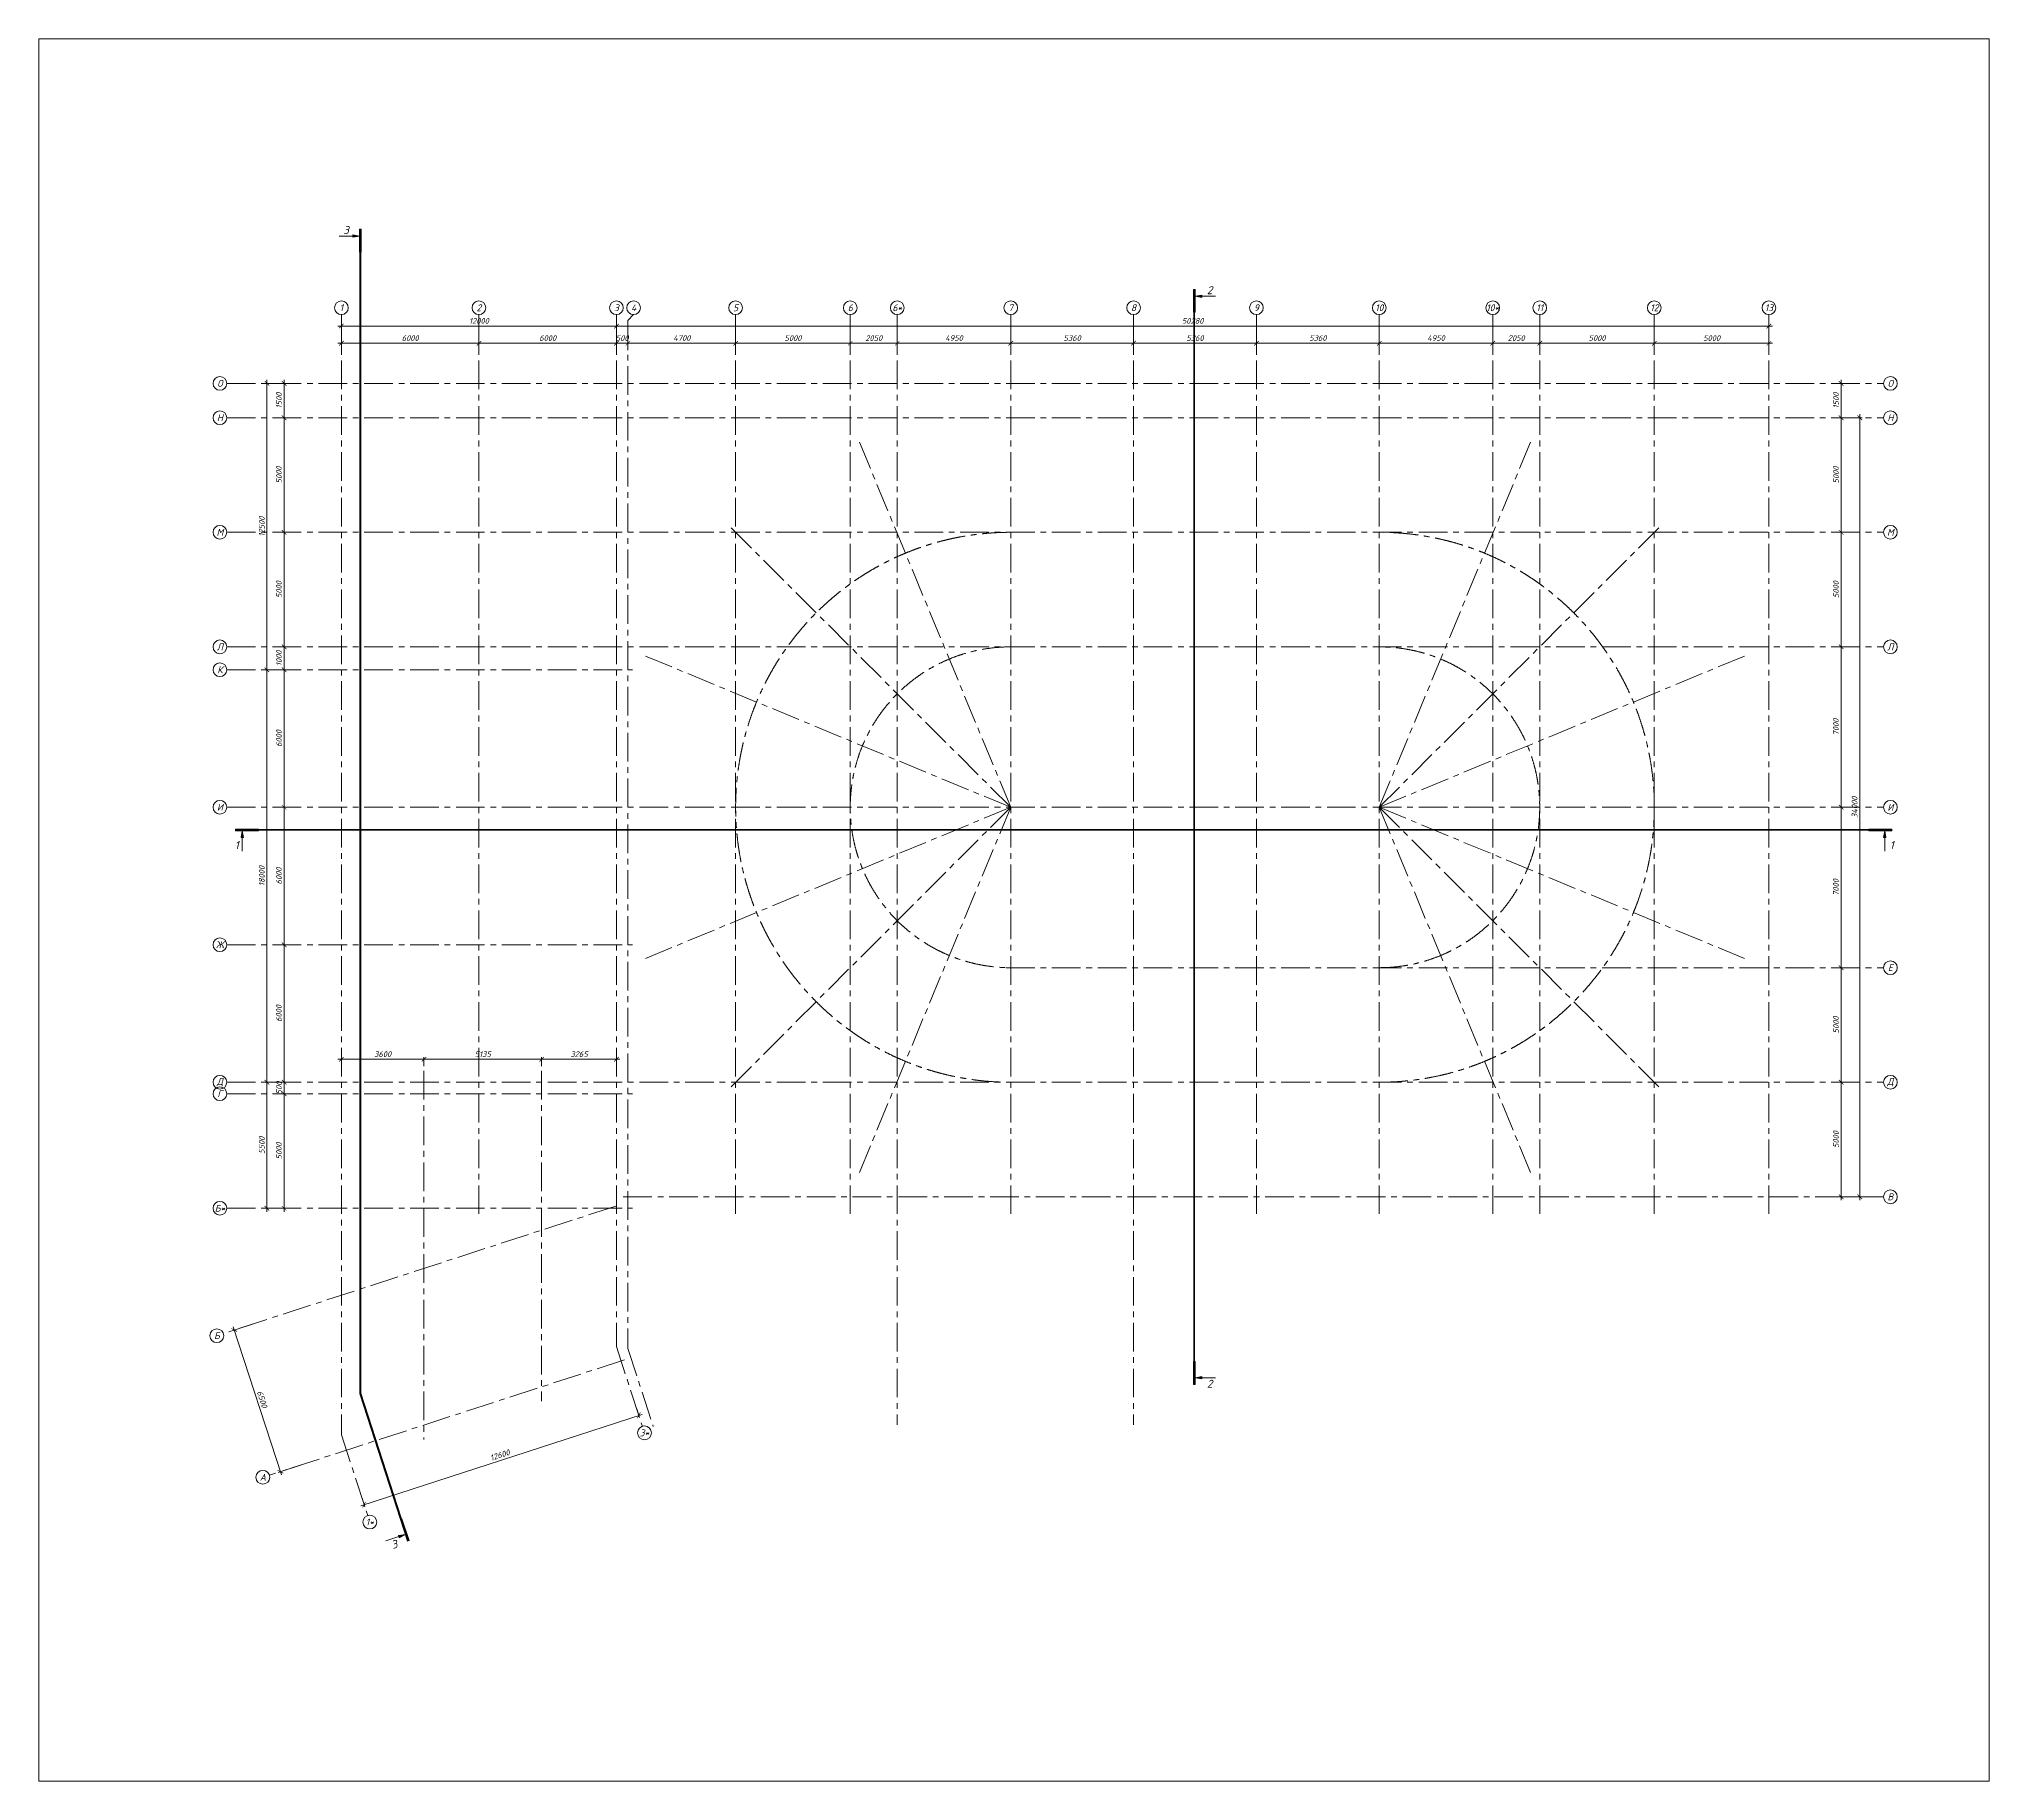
# Model space of a CAD drawing. Header units: millimetres. Extents: x -123149 to 90750, y -868758 to 226421.
# Drawn here: x -123149 to -38074, y 12872 to 88896 of the extents above; entities that cross this region are included whole.
import ezdxf
from ezdxf.enums import TextEntityAlignment as Align

# ---------------------------------------------------------------- set-up
doc = ezdxf.new("R2010")
doc.units = ezdxf.units.MM
doc.linetypes.add('CENTERX2', pattern=[4, 2.5, -0.5, 0.5, -0.5])
doc.layers.get('0').update_dxf_attribs({"lineweight": 5})
doc.layers.get('Defpoints').update_dxf_attribs({"color": 1, "lineweight": 0})
for name, color, linetype, lineweight in [('#Dimensions', 7, 'Continuous', 9), ('k_ Осевая', 8, 'CENTERX2', 9), ('k_ Осевые размеры', 251, 'Continuous', 9)]:
    doc.layers.add(name, color=color, linetype=linetype, lineweight=lineweight)
doc.styles.add('STEP PR', font='isocpeui.ttf')
doc.dimstyles.new('STEP PR', dxfattribs={"dimscale": 100, "dimtxt": 2.5, "dimasz": 2, "dimexe": 1, "dimexo": 2, "dimgap": 1, "dimtad": 1, "dimdec": 4, "dimlfac": -1, "dimtxsty": 'STEP PR', "dimblk": 'ARCHTICK', "dimcen": 2, "dimdle": 1.5, "dimclrt": 1, "dimadec": 0, "dimazin": 0, "dimtfac": 1, "dimtdec": 4, "dimtmove": 1, "dimatfit": 3, "dimldrblk": 'DOTSMALL', "dimfxl": 1, "dimtolj": 1, "dimtzin": 0, "dimarcsym": 0})

# ---------------------------------------------------------------- blocks, each defined once
blk = doc.blocks.new('_ArchTick')
at = {"color": 0, "linetype": 'ByBlock', "const_width": 0.15}
blk.add_lwpolyline([(-0.5, -0.5), (0.5, 0.5)], dxfattribs=at)
blk = doc.blocks.new('*D1505')
at = {"layer": 'Defpoints', "color": 0, "lineweight": 0, "transparency": 16777216}
for p in [(6000, 1750), (0, 1250), (6000, 1250)]:
    blk.add_point(p, dxfattribs=at)
at = {"layer": 'k_ Осевые размеры', "color": 0, "lineweight": -2, "transparency": 16777216}
for p, q in [((-150, 1750), (6150, 1750)), ((0, 1450), (0, 1850)), ((6000, 1450), (6000, 1850))]:
    blk.add_line(p, q, dxfattribs=at)
at = {"layer": 'k_ Осевые размеры', "color": 0, "lineweight": -2, "transparency": 16777216, "xscale": 200, "yscale": 200, "zscale": 200, "rotation": 180}
blk.add_blockref('_ArchTick', (0, 1750), dxfattribs=at)
at = {"layer": 'k_ Осевые размеры', "color": 0, "lineweight": -2, "transparency": 16777216, "xscale": 200, "yscale": 200, "zscale": 200}
blk.add_blockref('_ArchTick', (6000, 1750), dxfattribs=at)
at = {"layer": 'k_ Осевые размеры', "color": 0, "transparency": 16777216, "insert": (3000, 1975), "char_height": 250, "attachment_point": 5, "style": 'STEP PR'}
blk.add_mtext('\\A1;6000', dxfattribs=at)
blk = doc.blocks.new('_DotSmall')
at = {"color": 0, "linetype": 'ByBlock', "const_width": 0.5}
blk.add_lwpolyline([(-0.0625, 0, 1), (0.0625, 0, 1)], format="xyb", close=True, dxfattribs=at)
blk = doc.blocks.new('*D1506')
at = {"layer": 'Defpoints', "color": 0, "lineweight": 0, "transparency": 16777216}
for p in [(12000, 1750), (6000, 1250), (12000, 1250)]:
    blk.add_point(p, dxfattribs=at)
at = {"layer": 'k_ Осевые размеры', "color": 0, "lineweight": -2, "transparency": 16777216}
for p, q in [((5850, 1750), (12150, 1750)), ((6000, 1450), (6000, 1850)), ((12000, 1450), (12000, 1850))]:
    blk.add_line(p, q, dxfattribs=at)
at = {"layer": 'k_ Осевые размеры', "color": 0, "lineweight": -2, "transparency": 16777216, "xscale": 200, "yscale": 200, "zscale": 200, "rotation": 180}
blk.add_blockref('_ArchTick', (6000, 1750), dxfattribs=at)
at = {"layer": 'k_ Осевые размеры', "color": 0, "lineweight": -2, "transparency": 16777216, "xscale": 200, "yscale": 200, "zscale": 200}
blk.add_blockref('_ArchTick', (12000, 1750), dxfattribs=at)
at = {"layer": 'k_ Осевые размеры', "color": 0, "transparency": 16777216, "insert": (9000, 1975), "char_height": 250, "attachment_point": 5, "style": 'STEP PR'}
blk.add_mtext('\\A1;6000', dxfattribs=at)
blk = doc.blocks.new('*D1507')
at = {"layer": 'Defpoints', "color": 0, "lineweight": 0, "transparency": 16777216}
for p in [(12500, 1750), (12000, 1250), (12500, 1250)]:
    blk.add_point(p, dxfattribs=at)
at = {"layer": 'k_ Осевые размеры', "color": 0, "lineweight": -2, "transparency": 16777216}
for p, q in [((11850, 1750), (12650, 1750)), ((12000, 1450), (12000, 1850)), ((12500, 1450), (12500, 1850))]:
    blk.add_line(p, q, dxfattribs=at)
at = {"layer": 'k_ Осевые размеры', "color": 0, "lineweight": -2, "transparency": 16777216, "xscale": 200, "yscale": 200, "zscale": 200, "rotation": 180}
blk.add_blockref('_ArchTick', (12000, 1750), dxfattribs=at)
at = {"layer": 'k_ Осевые размеры', "color": 0, "lineweight": -2, "transparency": 16777216, "xscale": 200, "yscale": 200, "zscale": 200}
blk.add_blockref('_ArchTick', (12500, 1750), dxfattribs=at)
at = {"layer": 'k_ Осевые размеры', "color": 0, "transparency": 16777216, "insert": (12250, 1975), "char_height": 250, "attachment_point": 5, "style": 'STEP PR'}
blk.add_mtext('\\A1;500', dxfattribs=at)
blk = doc.blocks.new('*D1508')
at = {"layer": 'Defpoints', "color": 0, "lineweight": 0, "transparency": 16777216}
for p in [(17200, 1750), (12500, 1250), (17200, 1250)]:
    blk.add_point(p, dxfattribs=at)
at = {"layer": 'k_ Осевые размеры', "color": 0, "lineweight": -2, "transparency": 16777216}
for p, q in [((12350, 1750), (17350, 1750)), ((12500, 1450), (12500, 1850)), ((17200, 1450), (17200, 1850))]:
    blk.add_line(p, q, dxfattribs=at)
at = {"layer": 'k_ Осевые размеры', "color": 0, "lineweight": -2, "transparency": 16777216, "xscale": 200, "yscale": 200, "zscale": 200, "rotation": 180}
blk.add_blockref('_ArchTick', (12500, 1750), dxfattribs=at)
at = {"layer": 'k_ Осевые размеры', "color": 0, "lineweight": -2, "transparency": 16777216, "xscale": 200, "yscale": 200, "zscale": 200}
blk.add_blockref('_ArchTick', (17200, 1750), dxfattribs=at)
at = {"layer": 'k_ Осевые размеры', "color": 0, "transparency": 16777216, "insert": (14850, 1977), "char_height": 250, "attachment_point": 5, "style": 'STEP PR'}
blk.add_mtext('\\A1;4700', dxfattribs=at)
blk = doc.blocks.new('*D1509')
at = {"layer": 'Defpoints', "color": 0, "lineweight": 0, "transparency": 16777216}
for p in [(22200, 1750), (17200, 1250), (22200, 1250)]:
    blk.add_point(p, dxfattribs=at)
at = {"layer": 'k_ Осевые размеры', "color": 0, "lineweight": -2, "transparency": 16777216}
for p, q in [((17050, 1750), (22350, 1750)), ((17200, 1450), (17200, 1850)), ((22200, 1450), (22200, 1850))]:
    blk.add_line(p, q, dxfattribs=at)
at = {"layer": 'k_ Осевые размеры', "color": 0, "lineweight": -2, "transparency": 16777216, "xscale": 200, "yscale": 200, "zscale": 200, "rotation": 180}
blk.add_blockref('_ArchTick', (17200, 1750), dxfattribs=at)
at = {"layer": 'k_ Осевые размеры', "color": 0, "lineweight": -2, "transparency": 16777216, "xscale": 200, "yscale": 200, "zscale": 200}
blk.add_blockref('_ArchTick', (22200, 1750), dxfattribs=at)
at = {"layer": 'k_ Осевые размеры', "color": 0, "transparency": 16777216, "insert": (19700, 1975), "char_height": 250, "attachment_point": 5, "style": 'STEP PR'}
blk.add_mtext('\\A1;5000', dxfattribs=at)
blk = doc.blocks.new('*D1510')
at = {"layer": 'Defpoints', "color": 0, "lineweight": 0, "transparency": 16777216}
for p in [(24250, 1750), (22200, 1250), (24250, 1250)]:
    blk.add_point(p, dxfattribs=at)
at = {"layer": 'k_ Осевые размеры', "color": 0, "lineweight": -2, "transparency": 16777216}
for p, q in [((22050, 1750), (24400, 1750)), ((22200, 1450), (22200, 1850)), ((24250, 1450), (24250, 1850))]:
    blk.add_line(p, q, dxfattribs=at)
at = {"layer": 'k_ Осевые размеры', "color": 0, "lineweight": -2, "transparency": 16777216, "xscale": 200, "yscale": 200, "zscale": 200, "rotation": 180}
blk.add_blockref('_ArchTick', (22200, 1750), dxfattribs=at)
at = {"layer": 'k_ Осевые размеры', "color": 0, "lineweight": -2, "transparency": 16777216, "xscale": 200, "yscale": 200, "zscale": 200}
blk.add_blockref('_ArchTick', (24250, 1750), dxfattribs=at)
at = {"layer": 'k_ Осевые размеры', "color": 0, "transparency": 16777216, "insert": (23225, 1975), "char_height": 250, "attachment_point": 5, "style": 'STEP PR'}
blk.add_mtext('\\A1;2050', dxfattribs=at)
blk = doc.blocks.new('*D1511')
at = {"layer": 'Defpoints', "color": 0, "lineweight": 0, "transparency": 16777216}
for p in [(29200, 1750), (24250, 1250), (29200, 1250)]:
    blk.add_point(p, dxfattribs=at)
at = {"layer": 'k_ Осевые размеры', "color": 0, "lineweight": -2, "transparency": 16777216}
for p, q in [((24100, 1750), (29350, 1750)), ((24250, 1450), (24250, 1850)), ((29200, 1450), (29200, 1850))]:
    blk.add_line(p, q, dxfattribs=at)
at = {"layer": 'k_ Осевые размеры', "color": 0, "lineweight": -2, "transparency": 16777216, "xscale": 200, "yscale": 200, "zscale": 200, "rotation": 180}
blk.add_blockref('_ArchTick', (24250, 1750), dxfattribs=at)
at = {"layer": 'k_ Осевые размеры', "color": 0, "lineweight": -2, "transparency": 16777216, "xscale": 200, "yscale": 200, "zscale": 200}
blk.add_blockref('_ArchTick', (29200, 1750), dxfattribs=at)
at = {"layer": 'k_ Осевые размеры', "color": 0, "transparency": 16777216, "insert": (26725, 1975), "char_height": 250, "attachment_point": 5, "style": 'STEP PR'}
blk.add_mtext('\\A1;4950', dxfattribs=at)
blk = doc.blocks.new('*D1512')
at = {"layer": 'Defpoints', "color": 0, "lineweight": 0, "transparency": 16777216}
for p in [(34560, 1750), (29200, 1250), (34560, 1250)]:
    blk.add_point(p, dxfattribs=at)
at = {"layer": 'k_ Осевые размеры', "color": 0, "lineweight": -2, "transparency": 16777216}
for p, q in [((29050, 1750), (34710, 1750)), ((29200, 1450), (29200, 1850)), ((34560, 1450), (34560, 1850))]:
    blk.add_line(p, q, dxfattribs=at)
at = {"layer": 'k_ Осевые размеры', "color": 0, "lineweight": -2, "transparency": 16777216, "xscale": 200, "yscale": 200, "zscale": 200, "rotation": 180}
blk.add_blockref('_ArchTick', (29200, 1750), dxfattribs=at)
at = {"layer": 'k_ Осевые размеры', "color": 0, "lineweight": -2, "transparency": 16777216, "xscale": 200, "yscale": 200, "zscale": 200}
blk.add_blockref('_ArchTick', (34560, 1750), dxfattribs=at)
at = {"layer": 'k_ Осевые размеры', "color": 0, "transparency": 16777216, "insert": (31880, 1975), "char_height": 250, "attachment_point": 5, "style": 'STEP PR'}
blk.add_mtext('\\A1;5360', dxfattribs=at)
blk = doc.blocks.new('*D1513')
at = {"layer": 'Defpoints', "color": 0, "lineweight": 0, "transparency": 16777216}
for p in [(39920, 1750), (34560, 1250), (39920, 1250)]:
    blk.add_point(p, dxfattribs=at)
at = {"layer": 'k_ Осевые размеры', "color": 0, "lineweight": -2, "transparency": 16777216}
for p, q in [((34410, 1750), (40070, 1750)), ((34560, 1450), (34560, 1850)), ((39920, 1450), (39920, 1850))]:
    blk.add_line(p, q, dxfattribs=at)
at = {"layer": 'k_ Осевые размеры', "color": 0, "lineweight": -2, "transparency": 16777216, "xscale": 200, "yscale": 200, "zscale": 200, "rotation": 180}
blk.add_blockref('_ArchTick', (34560, 1750), dxfattribs=at)
at = {"layer": 'k_ Осевые размеры', "color": 0, "lineweight": -2, "transparency": 16777216, "xscale": 200, "yscale": 200, "zscale": 200}
blk.add_blockref('_ArchTick', (39920, 1750), dxfattribs=at)
at = {"layer": 'k_ Осевые размеры', "color": 0, "transparency": 16777216, "insert": (37240, 1975), "char_height": 250, "attachment_point": 5, "style": 'STEP PR'}
blk.add_mtext('\\A1;5360', dxfattribs=at)
blk = doc.blocks.new('*D1514')
at = {"layer": 'Defpoints', "color": 0, "lineweight": 0, "transparency": 16777216}
for p in [(45280, 1750), (39920, 1250), (45280, 1250)]:
    blk.add_point(p, dxfattribs=at)
at = {"layer": 'k_ Осевые размеры', "color": 0, "lineweight": -2, "transparency": 16777216}
for p, q in [((39770, 1750), (45430, 1750)), ((39920, 1450), (39920, 1850)), ((45280, 1450), (45280, 1850))]:
    blk.add_line(p, q, dxfattribs=at)
at = {"layer": 'k_ Осевые размеры', "color": 0, "lineweight": -2, "transparency": 16777216, "xscale": 200, "yscale": 200, "zscale": 200, "rotation": 180}
blk.add_blockref('_ArchTick', (39920, 1750), dxfattribs=at)
at = {"layer": 'k_ Осевые размеры', "color": 0, "lineweight": -2, "transparency": 16777216, "xscale": 200, "yscale": 200, "zscale": 200}
blk.add_blockref('_ArchTick', (45280, 1750), dxfattribs=at)
at = {"layer": 'k_ Осевые размеры', "color": 0, "transparency": 16777216, "insert": (42600, 1975), "char_height": 250, "attachment_point": 5, "style": 'STEP PR'}
blk.add_mtext('\\A1;5360', dxfattribs=at)
blk = doc.blocks.new('*D1515')
at = {"layer": 'Defpoints', "color": 0, "lineweight": 0, "transparency": 16777216}
for p in [(50230, 1750), (45280, 1250), (50230, 1250)]:
    blk.add_point(p, dxfattribs=at)
at = {"layer": 'k_ Осевые размеры', "color": 0, "lineweight": -2, "transparency": 16777216}
for p, q in [((45130, 1750), (50380, 1750)), ((45280, 1450), (45280, 1850)), ((50230, 1450), (50230, 1850))]:
    blk.add_line(p, q, dxfattribs=at)
at = {"layer": 'k_ Осевые размеры', "color": 0, "lineweight": -2, "transparency": 16777216, "xscale": 200, "yscale": 200, "zscale": 200, "rotation": 180}
blk.add_blockref('_ArchTick', (45280, 1750), dxfattribs=at)
at = {"layer": 'k_ Осевые размеры', "color": 0, "lineweight": -2, "transparency": 16777216, "xscale": 200, "yscale": 200, "zscale": 200}
blk.add_blockref('_ArchTick', (50230, 1750), dxfattribs=at)
at = {"layer": 'k_ Осевые размеры', "color": 0, "transparency": 16777216, "insert": (47755, 1975), "char_height": 250, "attachment_point": 5, "style": 'STEP PR'}
blk.add_mtext('\\A1;4950', dxfattribs=at)
blk = doc.blocks.new('*D1516')
at = {"layer": 'Defpoints', "color": 0, "lineweight": 0, "transparency": 16777216}
for p in [(52280, 1750), (50230, 1250), (52280, 1250)]:
    blk.add_point(p, dxfattribs=at)
at = {"layer": 'k_ Осевые размеры', "color": 0, "lineweight": -2, "transparency": 16777216}
for p, q in [((50080, 1750), (52430, 1750)), ((50230, 1450), (50230, 1850)), ((52280, 1450), (52280, 1850))]:
    blk.add_line(p, q, dxfattribs=at)
at = {"layer": 'k_ Осевые размеры', "color": 0, "lineweight": -2, "transparency": 16777216, "xscale": 200, "yscale": 200, "zscale": 200, "rotation": 180}
blk.add_blockref('_ArchTick', (50230, 1750), dxfattribs=at)
at = {"layer": 'k_ Осевые размеры', "color": 0, "lineweight": -2, "transparency": 16777216, "xscale": 200, "yscale": 200, "zscale": 200}
blk.add_blockref('_ArchTick', (52280, 1750), dxfattribs=at)
at = {"layer": 'k_ Осевые размеры', "color": 0, "transparency": 16777216, "insert": (51255, 1975), "char_height": 250, "attachment_point": 5, "style": 'STEP PR'}
blk.add_mtext('\\A1;2050', dxfattribs=at)
blk = doc.blocks.new('*D1517')
at = {"layer": 'Defpoints', "color": 0, "lineweight": 0, "transparency": 16777216}
for p in [(57280, 1750), (52280, 1250), (57280, 1250)]:
    blk.add_point(p, dxfattribs=at)
at = {"layer": 'k_ Осевые размеры', "color": 0, "lineweight": -2, "transparency": 16777216}
for p, q in [((52130, 1750), (57430, 1750)), ((52280, 1450), (52280, 1850)), ((57280, 1450), (57280, 1850))]:
    blk.add_line(p, q, dxfattribs=at)
at = {"layer": 'k_ Осевые размеры', "color": 0, "lineweight": -2, "transparency": 16777216, "xscale": 200, "yscale": 200, "zscale": 200, "rotation": 180}
blk.add_blockref('_ArchTick', (52280, 1750), dxfattribs=at)
at = {"layer": 'k_ Осевые размеры', "color": 0, "lineweight": -2, "transparency": 16777216, "xscale": 200, "yscale": 200, "zscale": 200}
blk.add_blockref('_ArchTick', (57280, 1750), dxfattribs=at)
at = {"layer": 'k_ Осевые размеры', "color": 0, "transparency": 16777216, "insert": (54780, 1975), "char_height": 250, "attachment_point": 5, "style": 'STEP PR'}
blk.add_mtext('\\A1;5000', dxfattribs=at)
blk = doc.blocks.new('*D1518')
at = {"layer": 'Defpoints', "color": 0, "lineweight": 0, "transparency": 16777216}
for p in [(62280, 1750), (57280, 1250), (62280, 1250)]:
    blk.add_point(p, dxfattribs=at)
at = {"layer": 'k_ Осевые размеры', "color": 0, "lineweight": -2, "transparency": 16777216}
for p, q in [((57130, 1750), (62430, 1750)), ((57280, 1450), (57280, 1850)), ((62280, 1450), (62280, 1850))]:
    blk.add_line(p, q, dxfattribs=at)
at = {"layer": 'k_ Осевые размеры', "color": 0, "lineweight": -2, "transparency": 16777216, "xscale": 200, "yscale": 200, "zscale": 200, "rotation": 180}
blk.add_blockref('_ArchTick', (57280, 1750), dxfattribs=at)
at = {"layer": 'k_ Осевые размеры', "color": 0, "lineweight": -2, "transparency": 16777216, "xscale": 200, "yscale": 200, "zscale": 200}
blk.add_blockref('_ArchTick', (62280, 1750), dxfattribs=at)
at = {"layer": 'k_ Осевые размеры', "color": 0, "transparency": 16777216, "insert": (59780, 1975), "char_height": 250, "attachment_point": 5, "style": 'STEP PR'}
blk.add_mtext('\\A1;5000', dxfattribs=at)
blk = doc.blocks.new('*D1519')
at = {"layer": 'Defpoints', "color": 0, "lineweight": 0, "transparency": 16777216}
for p in [(12000, 2500), (12000, 1250), (62280, 1250)]:
    blk.add_point(p, dxfattribs=at)
at = {"layer": 'k_ Осевые размеры', "color": 0, "lineweight": -2, "transparency": 16777216}
for p, q in [((12000, 1450), (12000, 2600)), ((62280, 1450), (62280, 2600)), ((62430, 2500), (11850, 2500))]:
    blk.add_line(p, q, dxfattribs=at)
at = {"layer": 'k_ Осевые размеры', "color": 0, "lineweight": -2, "transparency": 16777216, "xscale": 200, "yscale": 200, "zscale": 200, "rotation": 180}
blk.add_blockref('_ArchTick', (12000, 2500), dxfattribs=at)
at = {"layer": 'k_ Осевые размеры', "color": 0, "lineweight": -2, "transparency": 16777216, "xscale": 200, "yscale": 200, "zscale": 200}
blk.add_blockref('_ArchTick', (62280, 2500), dxfattribs=at)
at = {"layer": 'k_ Осевые размеры', "color": 0, "transparency": 16777216, "insert": (37140, 2725), "char_height": 250, "attachment_point": 5, "style": 'STEP PR'}
blk.add_mtext('\\A1;50280', dxfattribs=at)
blk = doc.blocks.new('*D1520')
at = {"layer": 'Defpoints', "color": 0, "lineweight": 0, "transparency": 16777216}
for p in [(0, 2500), (0, 1250), (12000, 1250)]:
    blk.add_point(p, dxfattribs=at)
at = {"layer": 'k_ Осевые размеры', "color": 0, "lineweight": -2, "transparency": 16777216}
for p, q in [((0, 1450), (0, 2600)), ((12000, 1450), (12000, 2600)), ((12150, 2500), (-150, 2500))]:
    blk.add_line(p, q, dxfattribs=at)
at = {"layer": 'k_ Осевые размеры', "color": 0, "lineweight": -2, "transparency": 16777216, "xscale": 200, "yscale": 200, "zscale": 200, "rotation": 180}
blk.add_blockref('_ArchTick', (0, 2500), dxfattribs=at)
at = {"layer": 'k_ Осевые размеры', "color": 0, "lineweight": -2, "transparency": 16777216, "xscale": 200, "yscale": 200, "zscale": 200}
blk.add_blockref('_ArchTick', (12000, 2500), dxfattribs=at)
at = {"layer": 'k_ Осевые размеры', "color": 0, "transparency": 16777216, "insert": (6000, 2725), "char_height": 250, "attachment_point": 5, "style": 'STEP PR'}
blk.add_mtext('\\A1;12000', dxfattribs=at)
blk = doc.blocks.new('*D1521')
at = {"layer": 'Defpoints', "color": 0, "lineweight": 0, "transparency": 16777216}
for p in [(64931, 0), (64931, -1500), (65431, -1500)]:
    blk.add_point(p, dxfattribs=at)
at = {"layer": 'k_ Осевые размеры', "color": 0, "lineweight": -2, "transparency": 16777216}
for p, q in [((65431, 150), (65431, -1650)), ((65131, 0), (65531, 0)), ((65131, -1500), (65531, -1500))]:
    blk.add_line(p, q, dxfattribs=at)
at = {"layer": 'k_ Осевые размеры', "color": 0, "lineweight": -2, "transparency": 16777216, "xscale": 200, "yscale": 200, "zscale": 200}
for p, rotation in [((65431, 0), 90), ((65431, -1500), 270)]:
    blk.add_blockref('_ArchTick', p, dxfattribs=dict(at, rotation=rotation))
at = {"layer": 'k_ Осевые размеры', "color": 0, "transparency": 16777216, "insert": (65206, -750), "char_height": 250, "attachment_point": 5, "rotation": 90, "style": 'STEP PR'}
blk.add_mtext('\\A1;1500', dxfattribs=at)
blk = doc.blocks.new('*D1522')
at = {"layer": 'Defpoints', "color": 0, "lineweight": 0, "transparency": 16777216}
for p in [(64993, -1500), (64993, -35500), (66243, -35500)]:
    blk.add_point(p, dxfattribs=at)
at = {"layer": 'k_ Осевые размеры', "color": 0, "lineweight": -2, "transparency": 16777216}
for p, q in [((65193, -1500), (66343, -1500)), ((66243, -1350), (66243, -35650)), ((65193, -35500), (66343, -35500))]:
    blk.add_line(p, q, dxfattribs=at)
at = {"layer": 'k_ Осевые размеры', "color": 0, "lineweight": -2, "transparency": 16777216, "xscale": 200, "yscale": 200, "zscale": 200}
for p, rotation in [((66243, -1500), 90), ((66243, -35500), 270)]:
    blk.add_blockref('_ArchTick', p, dxfattribs=dict(at, rotation=rotation))
at = {"layer": 'k_ Осевые размеры', "color": 0, "transparency": 16777216, "insert": (66018, -18500), "char_height": 250, "attachment_point": 5, "rotation": 90, "style": 'STEP PR'}
blk.add_mtext('\\A1;34000', dxfattribs=at)
blk = doc.blocks.new('*D1523')
at = {"layer": 'Defpoints', "color": 0, "lineweight": 0, "transparency": 16777216}
for p in [(64931, -1500), (64931, -6500), (65431, -6500)]:
    blk.add_point(p, dxfattribs=at)
at = {"layer": 'k_ Осевые размеры', "color": 0, "lineweight": -2, "transparency": 16777216}
for p, q in [((65131, -1500), (65531, -1500)), ((65431, -1350), (65431, -6650)), ((65131, -6500), (65531, -6500))]:
    blk.add_line(p, q, dxfattribs=at)
at = {"layer": 'k_ Осевые размеры', "color": 0, "lineweight": -2, "transparency": 16777216, "xscale": 200, "yscale": 200, "zscale": 200}
for p, rotation in [((65431, -1500), 90), ((65431, -6500), 270)]:
    blk.add_blockref('_ArchTick', p, dxfattribs=dict(at, rotation=rotation))
at = {"layer": 'k_ Осевые размеры', "color": 0, "transparency": 16777216, "insert": (65206, -4000), "char_height": 250, "attachment_point": 5, "rotation": 90, "style": 'STEP PR'}
blk.add_mtext('\\A1;5000', dxfattribs=at)
blk = doc.blocks.new('*D1524')
at = {"layer": 'Defpoints', "color": 0, "lineweight": 0, "transparency": 16777216}
for p in [(64931, -6500), (64931, -11500), (65431, -11500)]:
    blk.add_point(p, dxfattribs=at)
at = {"layer": 'k_ Осевые размеры', "color": 0, "lineweight": -2, "transparency": 16777216}
for p, q in [((65131, -6500), (65531, -6500)), ((65431, -6350), (65431, -11650)), ((65131, -11500), (65531, -11500))]:
    blk.add_line(p, q, dxfattribs=at)
at = {"layer": 'k_ Осевые размеры', "color": 0, "lineweight": -2, "transparency": 16777216, "xscale": 200, "yscale": 200, "zscale": 200}
for p, rotation in [((65431, -6500), 90), ((65431, -11500), 270)]:
    blk.add_blockref('_ArchTick', p, dxfattribs=dict(at, rotation=rotation))
at = {"layer": 'k_ Осевые размеры', "color": 0, "transparency": 16777216, "insert": (65206, -9000), "char_height": 250, "attachment_point": 5, "rotation": 90, "style": 'STEP PR'}
blk.add_mtext('\\A1;5000', dxfattribs=at)
blk = doc.blocks.new('*D1525')
at = {"layer": 'Defpoints', "color": 0, "lineweight": 0, "transparency": 16777216}
for p in [(64931, -11500), (64931, -18500), (65431, -18500)]:
    blk.add_point(p, dxfattribs=at)
at = {"layer": 'k_ Осевые размеры', "color": 0, "lineweight": -2, "transparency": 16777216}
for p, q in [((65131, -11500), (65531, -11500)), ((65431, -11350), (65431, -18650)), ((65131, -18500), (65531, -18500))]:
    blk.add_line(p, q, dxfattribs=at)
at = {"layer": 'k_ Осевые размеры', "color": 0, "lineweight": -2, "transparency": 16777216, "xscale": 200, "yscale": 200, "zscale": 200}
for p, rotation in [((65431, -11500), 90), ((65431, -18500), 270)]:
    blk.add_blockref('_ArchTick', p, dxfattribs=dict(at, rotation=rotation))
at = {"layer": 'k_ Осевые размеры', "color": 0, "transparency": 16777216, "insert": (65204, -15000), "char_height": 250, "attachment_point": 5, "rotation": 90, "style": 'STEP PR'}
blk.add_mtext('\\A1;7000', dxfattribs=at)
blk = doc.blocks.new('*D1526')
at = {"layer": 'Defpoints', "color": 0, "lineweight": 0, "transparency": 16777216}
for p in [(64931, -18500), (64931, -25500), (65431, -25500)]:
    blk.add_point(p, dxfattribs=at)
at = {"layer": 'k_ Осевые размеры', "color": 0, "lineweight": -2, "transparency": 16777216}
for p, q in [((65131, -18500), (65531, -18500)), ((65431, -18350), (65431, -25650)), ((65131, -25500), (65531, -25500))]:
    blk.add_line(p, q, dxfattribs=at)
at = {"layer": 'k_ Осевые размеры', "color": 0, "lineweight": -2, "transparency": 16777216, "xscale": 200, "yscale": 200, "zscale": 200}
for p, rotation in [((65431, -18500), 90), ((65431, -25500), 270)]:
    blk.add_blockref('_ArchTick', p, dxfattribs=dict(at, rotation=rotation))
at = {"layer": 'k_ Осевые размеры', "color": 0, "transparency": 16777216, "insert": (65204, -22000), "char_height": 250, "attachment_point": 5, "rotation": 90, "style": 'STEP PR'}
blk.add_mtext('\\A1;7000', dxfattribs=at)
blk = doc.blocks.new('*D1527')
at = {"layer": 'Defpoints', "color": 0, "lineweight": 0, "transparency": 16777216}
for p in [(64931, -25500), (64931, -30500), (65431, -30500)]:
    blk.add_point(p, dxfattribs=at)
at = {"layer": 'k_ Осевые размеры', "color": 0, "lineweight": -2, "transparency": 16777216}
for p, q in [((65131, -25500), (65531, -25500)), ((65431, -25350), (65431, -30650)), ((65131, -30500), (65531, -30500))]:
    blk.add_line(p, q, dxfattribs=at)
at = {"layer": 'k_ Осевые размеры', "color": 0, "lineweight": -2, "transparency": 16777216, "xscale": 200, "yscale": 200, "zscale": 200}
for p, rotation in [((65431, -25500), 90), ((65431, -30500), 270)]:
    blk.add_blockref('_ArchTick', p, dxfattribs=dict(at, rotation=rotation))
at = {"layer": 'k_ Осевые размеры', "color": 0, "transparency": 16777216, "insert": (65206, -28000), "char_height": 250, "attachment_point": 5, "rotation": 90, "style": 'STEP PR'}
blk.add_mtext('\\A1;5000', dxfattribs=at)
blk = doc.blocks.new('*D1528')
at = {"layer": 'Defpoints', "color": 0, "lineweight": 0, "transparency": 16777216}
for p in [(64931, -30500), (64931, -35500), (65431, -35500)]:
    blk.add_point(p, dxfattribs=at)
at = {"layer": 'k_ Осевые размеры', "color": 0, "lineweight": -2, "transparency": 16777216}
for p, q in [((65131, -30500), (65531, -30500)), ((65431, -30350), (65431, -35650)), ((65131, -35500), (65531, -35500))]:
    blk.add_line(p, q, dxfattribs=at)
at = {"layer": 'k_ Осевые размеры', "color": 0, "lineweight": -2, "transparency": 16777216, "xscale": 200, "yscale": 200, "zscale": 200}
for p, rotation in [((65431, -30500), 90), ((65431, -35500), 270)]:
    blk.add_blockref('_ArchTick', p, dxfattribs=dict(at, rotation=rotation))
at = {"layer": 'k_ Осевые размеры', "color": 0, "transparency": 16777216, "insert": (65206, -33000), "char_height": 250, "attachment_point": 5, "rotation": 90, "style": 'STEP PR'}
blk.add_mtext('\\A1;5000', dxfattribs=at)
blk = doc.blocks.new('*D1529')
at = {"layer": 'Defpoints', "color": 0, "lineweight": 0, "transparency": 16777216}
for p in [(-2000, 0), (-3250, -12500), (-2000, -12500)]:
    blk.add_point(p, dxfattribs=at)
at = {"layer": 'k_ Осевые размеры', "color": 0, "lineweight": -2, "transparency": 16777216}
for p, q in [((-2200, 0), (-3350, 0)), ((-3250, 150), (-3250, -12650)), ((-2200, -12500), (-3350, -12500))]:
    blk.add_line(p, q, dxfattribs=at)
at = {"layer": 'k_ Осевые размеры', "color": 0, "lineweight": -2, "transparency": 16777216, "xscale": 200, "yscale": 200, "zscale": 200}
for p, rotation in [((-3250, 0), 90), ((-3250, -12500), 270)]:
    blk.add_blockref('_ArchTick', p, dxfattribs=dict(at, rotation=rotation))
at = {"layer": 'k_ Осевые размеры', "color": 0, "transparency": 16777216, "insert": (-3475, -6250), "char_height": 250, "attachment_point": 5, "rotation": 90, "style": 'STEP PR'}
blk.add_mtext('\\A1;12500', dxfattribs=at)
blk = doc.blocks.new('*D1530')
at = {"layer": 'Defpoints', "color": 0, "lineweight": 0, "transparency": 16777216}
for p in [(-2000, -12500), (-2500, -18500), (-2000, -18500)]:
    blk.add_point(p, dxfattribs=at)
at = {"layer": 'k_ Осевые размеры', "color": 0, "lineweight": -2, "transparency": 16777216}
for p, q in [((-2200, -12500), (-2600, -12500)), ((-2500, -12350), (-2500, -18650)), ((-2200, -18500), (-2600, -18500))]:
    blk.add_line(p, q, dxfattribs=at)
at = {"layer": 'k_ Осевые размеры', "color": 0, "lineweight": -2, "transparency": 16777216, "xscale": 200, "yscale": 200, "zscale": 200}
for p, rotation in [((-2500, -12500), 90), ((-2500, -18500), 270)]:
    blk.add_blockref('_ArchTick', p, dxfattribs=dict(at, rotation=rotation))
at = {"layer": 'k_ Осевые размеры', "color": 0, "transparency": 16777216, "insert": (-2725, -15500), "char_height": 250, "attachment_point": 5, "rotation": 90, "style": 'STEP PR'}
blk.add_mtext('\\A1;6000', dxfattribs=at)
blk = doc.blocks.new('*D1531')
at = {"layer": 'Defpoints', "color": 0, "lineweight": 0, "transparency": 16777216}
for p in [(-2000, -18500), (-2500, -24500), (-2000, -24500)]:
    blk.add_point(p, dxfattribs=at)
at = {"layer": 'k_ Осевые размеры', "color": 0, "lineweight": -2, "transparency": 16777216}
for p, q in [((-2200, -18500), (-2600, -18500)), ((-2500, -18350), (-2500, -24650)), ((-2200, -24500), (-2600, -24500))]:
    blk.add_line(p, q, dxfattribs=at)
at = {"layer": 'k_ Осевые размеры', "color": 0, "lineweight": -2, "transparency": 16777216, "xscale": 200, "yscale": 200, "zscale": 200}
for p, rotation in [((-2500, -18500), 90), ((-2500, -24500), 270)]:
    blk.add_blockref('_ArchTick', p, dxfattribs=dict(at, rotation=rotation))
at = {"layer": 'k_ Осевые размеры', "color": 0, "transparency": 16777216, "insert": (-2725, -21500), "char_height": 250, "attachment_point": 5, "rotation": 90, "style": 'STEP PR'}
blk.add_mtext('\\A1;6000', dxfattribs=at)
blk = doc.blocks.new('*D1532')
at = {"layer": 'Defpoints', "color": 0, "lineweight": 0, "transparency": 16777216}
for p in [(-2000, -24500), (-2500, -30500), (-2000, -30500)]:
    blk.add_point(p, dxfattribs=at)
at = {"layer": 'k_ Осевые размеры', "color": 0, "lineweight": -2, "transparency": 16777216}
for p, q in [((-2200, -24500), (-2600, -24500)), ((-2500, -24350), (-2500, -30650)), ((-2200, -30500), (-2600, -30500))]:
    blk.add_line(p, q, dxfattribs=at)
at = {"layer": 'k_ Осевые размеры', "color": 0, "lineweight": -2, "transparency": 16777216, "xscale": 200, "yscale": 200, "zscale": 200}
for p, rotation in [((-2500, -24500), 90), ((-2500, -30500), 270)]:
    blk.add_blockref('_ArchTick', p, dxfattribs=dict(at, rotation=rotation))
at = {"layer": 'k_ Осевые размеры', "color": 0, "transparency": 16777216, "insert": (-2725, -27500), "char_height": 250, "attachment_point": 5, "rotation": 90, "style": 'STEP PR'}
blk.add_mtext('\\A1;6000', dxfattribs=at)
blk = doc.blocks.new('*D1533')
at = {"layer": 'Defpoints', "color": 0, "lineweight": 0, "transparency": 16777216}
for p in [(-2000, -30500), (-2500, -31000), (-2000, -31000)]:
    blk.add_point(p, dxfattribs=at)
at = {"layer": 'k_ Осевые размеры', "color": 0, "lineweight": -2, "transparency": 16777216}
for p, q in [((-2200, -30500), (-2600, -30500)), ((-2500, -30350), (-2500, -31150)), ((-2200, -31000), (-2600, -31000))]:
    blk.add_line(p, q, dxfattribs=at)
at = {"layer": 'k_ Осевые размеры', "color": 0, "lineweight": -2, "transparency": 16777216, "xscale": 200, "yscale": 200, "zscale": 200}
for p, rotation in [((-2500, -30500), 90), ((-2500, -31000), 270)]:
    blk.add_blockref('_ArchTick', p, dxfattribs=dict(at, rotation=rotation))
at = {"layer": 'k_ Осевые размеры', "color": 0, "transparency": 16777216, "insert": (-2725, -30750), "char_height": 250, "attachment_point": 5, "rotation": 90, "style": 'STEP PR'}
blk.add_mtext('\\A1;500', dxfattribs=at)
blk = doc.blocks.new('*D1534')
at = {"layer": 'Defpoints', "color": 0, "lineweight": 0, "transparency": 16777216}
for p in [(-2000, -31000), (-2500, -36000), (-2000, -36000)]:
    blk.add_point(p, dxfattribs=at)
at = {"layer": 'k_ Осевые размеры', "color": 0, "lineweight": -2, "transparency": 16777216}
for p, q in [((-2200, -31000), (-2600, -31000)), ((-2500, -30850), (-2500, -36150)), ((-2200, -36000), (-2600, -36000))]:
    blk.add_line(p, q, dxfattribs=at)
at = {"layer": 'k_ Осевые размеры', "color": 0, "lineweight": -2, "transparency": 16777216, "xscale": 200, "yscale": 200, "zscale": 200}
for p, rotation in [((-2500, -31000), 90), ((-2500, -36000), 270)]:
    blk.add_blockref('_ArchTick', p, dxfattribs=dict(at, rotation=rotation))
at = {"layer": 'k_ Осевые размеры', "color": 0, "transparency": 16777216, "insert": (-2725, -33500), "char_height": 250, "attachment_point": 5, "rotation": 90, "style": 'STEP PR'}
blk.add_mtext('\\A1;5000', dxfattribs=at)
blk = doc.blocks.new('*D1535')
at = {"layer": 'Defpoints', "color": 0, "lineweight": 0, "transparency": 16777216}
for p in [(-2000, -30500), (-3250, -36000), (-2000, -36000)]:
    blk.add_point(p, dxfattribs=at)
at = {"layer": 'k_ Осевые размеры', "color": 0, "lineweight": -2, "transparency": 16777216}
for p, q in [((-2200, -30500), (-3350, -30500)), ((-3250, -30350), (-3250, -36150)), ((-2200, -36000), (-3350, -36000))]:
    blk.add_line(p, q, dxfattribs=at)
at = {"layer": 'k_ Осевые размеры', "color": 0, "lineweight": -2, "transparency": 16777216, "xscale": 200, "yscale": 200, "zscale": 200}
for p, rotation in [((-3250, -30500), 90), ((-3250, -36000), 270)]:
    blk.add_blockref('_ArchTick', p, dxfattribs=dict(at, rotation=rotation))
at = {"layer": 'k_ Осевые размеры', "color": 0, "transparency": 16777216, "insert": (-3475, -33250), "char_height": 250, "attachment_point": 5, "rotation": 90, "style": 'STEP PR'}
blk.add_mtext('\\A1;5500', dxfattribs=at)
blk = doc.blocks.new('*D1536')
at = {"layer": 'Defpoints', "color": 0, "lineweight": 0, "transparency": 16777216}
for p in [(-3250, -12500), (-2000, -12500), (-2000, -30500)]:
    blk.add_point(p, dxfattribs=at)
at = {"layer": 'k_ Осевые размеры', "color": 0, "lineweight": -2, "transparency": 16777216}
for p, q in [((-2200, -12500), (-3350, -12500)), ((-3250, -30650), (-3250, -12350)), ((-2200, -30500), (-3350, -30500))]:
    blk.add_line(p, q, dxfattribs=at)
at = {"layer": 'k_ Осевые размеры', "color": 0, "lineweight": -2, "transparency": 16777216, "xscale": 200, "yscale": 200, "zscale": 200}
for p, rotation in [((-3250, -12500), 90), ((-3250, -30500), 270)]:
    blk.add_blockref('_ArchTick', p, dxfattribs=dict(at, rotation=rotation))
at = {"layer": 'k_ Осевые размеры', "color": 0, "transparency": 16777216, "insert": (-3475, -21500), "char_height": 250, "attachment_point": 5, "rotation": 90, "style": 'STEP PR'}
blk.add_mtext('\\A1;18000', dxfattribs=at)
blk = doc.blocks.new('*D1538')
at = {"layer": 'Defpoints', "color": 0, "lineweight": 0, "transparency": 16777216}
for p in [(-3473, -40922), (-2666, -47495), (-1464, -47104)]:
    blk.add_point(p, dxfattribs=at)
at = {"layer": 'k_ Осевые размеры', "color": 0, "lineweight": -2, "transparency": 16777216}
for p, q in [((-3663, -40984), (-4769, -41344)), ((-4721, -41170), (-2619, -47637)), ((-1655, -47166), (-2761, -47525))]:
    blk.add_line(p, q, dxfattribs=at)
at = {"layer": 'k_ Осевые размеры', "color": 0, "lineweight": -2, "transparency": 16777216, "xscale": 200, "yscale": 200, "zscale": 200}
for p, rotation in [((-4674, -41313), 108.0000000000281), ((-2666, -47495), 288.0000000000281)]:
    blk.add_blockref('_ArchTick', p, dxfattribs=dict(at, rotation=rotation))
at = {"layer": 'k_ Осевые размеры', "color": 0, "transparency": 16777216, "insert": (-3456, -44334), "char_height": 250, "attachment_point": 5, "rotation": 288, "style": 'STEP PR'}
blk.add_mtext('\\A1;6500', dxfattribs=at)
blk = doc.blocks.new('*D1539')
at = {"layer": 'Defpoints', "color": 0, "lineweight": 0, "transparency": 16777216}
for p in [(12821, -44565), (12976, -45041), (838, -48459)]:
    blk.add_point(p, dxfattribs=at)
at = {"layer": 'k_ Осевые размеры', "color": 0, "lineweight": -2, "transparency": 16777216}
for p, q in [((850, -48981), (13118, -44995)), ((12883, -44756), (13007, -45136)), ((900, -48649), (1023, -49030))]:
    blk.add_line(p, q, dxfattribs=at)
at = {"layer": 'k_ Осевые размеры', "color": 0, "lineweight": -2, "transparency": 16777216, "xscale": 200, "yscale": 200, "zscale": 200}
for p, rotation in [((12976, -45041), 17.99999999528291), ((992, -48935), 197.9999999952829)]:
    blk.add_blockref('_ArchTick', p, dxfattribs=dict(at, rotation=rotation))
at = {"layer": 'k_ Осевые размеры', "color": 0, "transparency": 16777216, "insert": (6914, -46774), "char_height": 250, "attachment_point": 5, "rotation": 18, "style": 'STEP PR'}
blk.add_mtext('\\A1;12600', dxfattribs=at)
blk = doc.blocks.new('*D1540')
at = {"layer": 'Defpoints', "color": 0, "lineweight": 0, "transparency": 16777216}
for p in [(3600, -29500), (0, -30000), (3600, -30000)]:
    blk.add_point(p, dxfattribs=at)
at = {"layer": 'k_ Осевые размеры', "color": 0, "lineweight": -2, "transparency": 16777216}
for p, q in [((-150, -29500), (3750, -29500)), ((0, -29800), (0, -29400)), ((3600, -29800), (3600, -29400))]:
    blk.add_line(p, q, dxfattribs=at)
at = {"layer": 'k_ Осевые размеры', "color": 0, "lineweight": -2, "transparency": 16777216, "xscale": 200, "yscale": 200, "zscale": 200, "rotation": 180}
blk.add_blockref('_ArchTick', (0, -29500), dxfattribs=at)
at = {"layer": 'k_ Осевые размеры', "color": 0, "lineweight": -2, "transparency": 16777216, "xscale": 200, "yscale": 200, "zscale": 200}
blk.add_blockref('_ArchTick', (3600, -29500), dxfattribs=at)
at = {"layer": 'k_ Осевые размеры', "color": 0, "transparency": 16777216, "insert": (1800, -29275), "char_height": 250, "attachment_point": 5, "style": 'STEP PR'}
blk.add_mtext('\\A1;3600', dxfattribs=at)
blk = doc.blocks.new('*D1541')
at = {"layer": 'Defpoints', "color": 0, "lineweight": 0, "transparency": 16777216}
for p in [(8735, -29500), (3600, -30000), (8735, -30000)]:
    blk.add_point(p, dxfattribs=at)
at = {"layer": 'k_ Осевые размеры', "color": 0, "lineweight": -2, "transparency": 16777216}
for p, q in [((3450, -29500), (8885, -29500)), ((3600, -29800), (3600, -29400)), ((8735, -29800), (8735, -29400))]:
    blk.add_line(p, q, dxfattribs=at)
at = {"layer": 'k_ Осевые размеры', "color": 0, "lineweight": -2, "transparency": 16777216, "xscale": 200, "yscale": 200, "zscale": 200, "rotation": 180}
blk.add_blockref('_ArchTick', (3600, -29500), dxfattribs=at)
at = {"layer": 'k_ Осевые размеры', "color": 0, "lineweight": -2, "transparency": 16777216, "xscale": 200, "yscale": 200, "zscale": 200}
blk.add_blockref('_ArchTick', (8735, -29500), dxfattribs=at)
at = {"layer": 'k_ Осевые размеры', "color": 0, "transparency": 16777216, "insert": (6167.5, -29275), "char_height": 250, "attachment_point": 5, "style": 'STEP PR'}
blk.add_mtext('\\A1;5135', dxfattribs=at)
blk = doc.blocks.new('*D1542')
at = {"layer": 'Defpoints', "color": 0, "lineweight": 0, "transparency": 16777216}
for p in [(12000, -29500), (8735, -30000), (12000, -30000)]:
    blk.add_point(p, dxfattribs=at)
at = {"layer": 'k_ Осевые размеры', "color": 0, "lineweight": -2, "transparency": 16777216}
for p, q in [((8585, -29500), (12150, -29500)), ((8735, -29800), (8735, -29400)), ((12000, -29800), (12000, -29400))]:
    blk.add_line(p, q, dxfattribs=at)
at = {"layer": 'k_ Осевые размеры', "color": 0, "lineweight": -2, "transparency": 16777216, "xscale": 200, "yscale": 200, "zscale": 200, "rotation": 180}
blk.add_blockref('_ArchTick', (8735, -29500), dxfattribs=at)
at = {"layer": 'k_ Осевые размеры', "color": 0, "lineweight": -2, "transparency": 16777216, "xscale": 200, "yscale": 200, "zscale": 200}
blk.add_blockref('_ArchTick', (12000, -29500), dxfattribs=at)
at = {"layer": 'k_ Осевые размеры', "color": 0, "transparency": 16777216, "insert": (10367.5, -29275), "char_height": 250, "attachment_point": 5, "style": 'STEP PR'}
blk.add_mtext('\\A1;3265', dxfattribs=at)
blk = doc.blocks.new('*D1560')
at = {"layer": 'Defpoints', "color": 0, "lineweight": 0, "transparency": 16777216}
for p in [(-2500, -11500), (-2000, -11500), (-2000, -12500)]:
    blk.add_point(p, dxfattribs=at)
at = {"layer": 'k_ Осевые размеры', "color": 0, "lineweight": -2, "transparency": 16777216}
for p, q in [((-2200, -11500), (-2600, -11500)), ((-2500, -12650), (-2500, -11350)), ((-2200, -12500), (-2600, -12500))]:
    blk.add_line(p, q, dxfattribs=at)
at = {"layer": 'k_ Осевые размеры', "color": 0, "lineweight": -2, "transparency": 16777216, "xscale": 200, "yscale": 200, "zscale": 200}
for p, rotation in [((-2500, -11500), 90), ((-2500, -12500), 270)]:
    blk.add_blockref('_ArchTick', p, dxfattribs=dict(at, rotation=rotation))
at = {"layer": 'k_ Осевые размеры', "color": 0, "transparency": 16777216, "insert": (-2725, -12000), "char_height": 250, "attachment_point": 5, "rotation": 90, "style": 'STEP PR'}
blk.add_mtext('\\A1;1000', dxfattribs=at)
blk = doc.blocks.new('*D1561')
at = {"layer": 'Defpoints', "color": 0, "lineweight": 0, "transparency": 16777216}
for p in [(-2500, -6500), (-2000, -6500), (-2000, -11500)]:
    blk.add_point(p, dxfattribs=at)
at = {"layer": 'k_ Осевые размеры', "color": 0, "lineweight": -2, "transparency": 16777216}
for p, q in [((-2200, -6500), (-2600, -6500)), ((-2500, -11650), (-2500, -6350)), ((-2200, -11500), (-2600, -11500))]:
    blk.add_line(p, q, dxfattribs=at)
at = {"layer": 'k_ Осевые размеры', "color": 0, "lineweight": -2, "transparency": 16777216, "xscale": 200, "yscale": 200, "zscale": 200}
for p, rotation in [((-2500, -6500), 90), ((-2500, -11500), 270)]:
    blk.add_blockref('_ArchTick', p, dxfattribs=dict(at, rotation=rotation))
at = {"layer": 'k_ Осевые размеры', "color": 0, "transparency": 16777216, "insert": (-2725, -9000), "char_height": 250, "attachment_point": 5, "rotation": 90, "style": 'STEP PR'}
blk.add_mtext('\\A1;5000', dxfattribs=at)
blk = doc.blocks.new('*D1562')
at = {"layer": 'Defpoints', "color": 0, "lineweight": 0, "transparency": 16777216}
for p in [(-2500, -1500), (-2000, -1500), (-2000, -6500)]:
    blk.add_point(p, dxfattribs=at)
at = {"layer": 'k_ Осевые размеры', "color": 0, "lineweight": -2, "transparency": 16777216}
for p, q in [((-2200, -1500), (-2600, -1500)), ((-2500, -6650), (-2500, -1350)), ((-2200, -6500), (-2600, -6500))]:
    blk.add_line(p, q, dxfattribs=at)
at = {"layer": 'k_ Осевые размеры', "color": 0, "lineweight": -2, "transparency": 16777216, "xscale": 200, "yscale": 200, "zscale": 200}
for p, rotation in [((-2500, -1500), 90), ((-2500, -6500), 270)]:
    blk.add_blockref('_ArchTick', p, dxfattribs=dict(at, rotation=rotation))
at = {"layer": 'k_ Осевые размеры', "color": 0, "transparency": 16777216, "insert": (-2725, -4000), "char_height": 250, "attachment_point": 5, "rotation": 90, "style": 'STEP PR'}
blk.add_mtext('\\A1;5000', dxfattribs=at)
blk = doc.blocks.new('*D1563')
at = {"layer": 'Defpoints', "color": 0, "lineweight": 0, "transparency": 16777216}
for p in [(-2500, 0), (-2000, 0), (-2000, -1500)]:
    blk.add_point(p, dxfattribs=at)
at = {"layer": 'k_ Осевые размеры', "color": 0, "lineweight": -2, "transparency": 16777216}
for p, q in [((-2200, 0), (-2600, 0)), ((-2500, -1650), (-2500, 150)), ((-2200, -1500), (-2600, -1500))]:
    blk.add_line(p, q, dxfattribs=at)
at = {"layer": 'k_ Осевые размеры', "color": 0, "lineweight": -2, "transparency": 16777216, "xscale": 200, "yscale": 200, "zscale": 200}
for p, rotation in [((-2500, 0), 90), ((-2500, -1500), 270)]:
    blk.add_blockref('_ArchTick', p, dxfattribs=dict(at, rotation=rotation))
at = {"layer": 'k_ Осевые размеры', "color": 0, "transparency": 16777216, "insert": (-2725, -750), "char_height": 250, "attachment_point": 5, "rotation": 90, "style": 'STEP PR'}
blk.add_mtext('\\A1;1500', dxfattribs=at)
blk = doc.blocks.new('*U3232')
at = {"ltscale": 100}
h = blk.add_hatch(color=256, dxfattribs=at)
h.dxf.hatch_style = 1
h.paths.add_polyline_path([(-335, 770), (-335, 700), (665, 700), (665, 770)])
h = blk.add_hatch(color=256, dxfattribs=at)
h.dxf.hatch_style = 1
h.paths.add_polyline_path([(-85, 400), (-35, 400), (15, 400), (-35, 700)])
at = {"linetype": 'Continuous', "ltscale": 100}
for p, q in [((-335, 770), (-335, 700)), ((665, 770), (-335, 770)), ((-335, 700), (665, 700)), ((-35, 700), (-85, 400)), ((-85, 400), (-35, 400)), ((-35, 700), (15, 400)), ((15, 400), (-35, 400))]:
    blk.add_line(p, q, dxfattribs=at)
at = {"linetype": 'Continuous', "ltscale": 100, "extrusion": (-1, 1e-16, 0), "elevation": 35}
blk.add_lwpolyline([(190, 0), (-400, 0)], dxfattribs=at)
at = {"linetype": 'Continuous', "ltscale": 100}
blk.add_lwpolyline([(665, 770), (665, 700)], dxfattribs=at)
at = {"ltscale": 100, "style": 'STEP PR'}
blk.add_attdef('Nh', text='', height=350, dxfattribs=at).set_placement((-192, -102), align=Align.RIGHT)
blk = doc.blocks.new('*U3233')
at = {"ltscale": 100}
h = blk.add_hatch(color=256, dxfattribs=at)
h.dxf.hatch_style = 1
h.paths.add_polyline_path([(665, 770), (665, 700), (1665, 700), (1665, 770)])
h = blk.add_hatch(color=256, dxfattribs=at)
h.dxf.hatch_style = 1
h.paths.add_polyline_path([(1415, 400), (1365, 400), (1315, 400), (1365, 700)])
at = {"linetype": 'Continuous', "ltscale": 100}
for p, q in [((665, 770), (1665, 770)), ((1665, 700), (665, 700)), ((1365, 700), (1315, 400)), ((1315, 400), (1365, 400)), ((1365, 700), (1415, 400)), ((1415, 400), (1365, 400)), ((1665, 770), (1665, 700))]:
    blk.add_line(p, q, dxfattribs=at)
blk.add_lwpolyline([(665, 770), (665, 700)], dxfattribs=at)
at = {"linetype": 'Continuous', "ltscale": 100, "extrusion": (1, 1e-16, 0), "elevation": 1365}
blk.add_lwpolyline([(-190, 0), (400, 0)], dxfattribs=at)
at = {"ltscale": 100, "style": 'STEP PR'}
blk.add_attdef('Nh', text='', height=350, dxfattribs=at).set_placement((1799, -102), align=Align.RIGHT)
blk = doc.blocks.new('*U3236')
at = {"linetype": 'ByBlock', "ltscale": 100}
h = blk.add_hatch(color=256, dxfattribs=at)
h.dxf.hatch_style = 1
h.paths.add_polyline_path([(35, 1000), (-35, 1000), (-35, 0), (35, 0)])
h = blk.add_hatch(color=256, dxfattribs=at)
h.dxf.hatch_style = 1
h.paths.add_polyline_path([(335, 750), (335, 700), (335, 650), (35, 700)])
for p, q in [((-35, 1000), (35, 1000)), ((-35, 0), (-35, 1000)), ((35, 1000), (35, 0)), ((35, 0), (-35, 0)), ((35, 700), (335, 750)), ((35, 700), (335, 650)), ((335, 750), (335, 700)), ((335, 650), (335, 700))]:
    blk.add_line(p, q, dxfattribs=at)
at = {"linetype": 'ByBlock', "ltscale": 100, "extrusion": (0, 1, 0), "elevation": 700}
blk.add_lwpolyline([(-925, 0), (-335, 0)], dxfattribs=at)
at = {"ltscale": 100, "style": 'STEP PR'}
blk.add_attdef('Nv', text='', height=350, dxfattribs=at).set_placement((781, 790), align=Align.RIGHT)
blk = doc.blocks.new('*U3237')
at = {"linetype": 'ByBlock', "ltscale": 100}
h = blk.add_hatch(color=256, dxfattribs=at)
h.dxf.hatch_style = 1
h.paths.add_polyline_path([(35, 0), (-35, 0), (-35, -1000), (35, -1000)])
h = blk.add_hatch(color=256, dxfattribs=at)
h.dxf.hatch_style = 1
h.paths.add_polyline_path([(335, -750), (335, -700), (335, -650), (35, -700)])
for p, q in [((35, 0), (-35, 0)), ((-35, 0), (-35, -1000)), ((35, -1000), (35, 0)), ((35, -700), (335, -650)), ((35, -700), (335, -750)), ((335, -650), (335, -700)), ((335, -750), (335, -700)), ((-35, -1000), (35, -1000))]:
    blk.add_line(p, q, dxfattribs=at)
at = {"linetype": 'ByBlock', "ltscale": 100, "extrusion": (0, -1, 0), "elevation": 700}
blk.add_lwpolyline([(925, 0), (335, 0)], dxfattribs=at)
at = {"ltscale": 100, "style": 'STEP PR'}
blk.add_attdef('Nv', text='', height=350, dxfattribs=at).set_placement((781, -1140), align=Align.RIGHT)
blk = doc.blocks.new('*U3238')
at = {"linetype": 'ByBlock', "ltscale": 100}
h = blk.add_hatch(color=256, dxfattribs=at)
h.dxf.hatch_style = 1
h.paths.add_polyline_path([(-35, 0), (35, 0), (35, 1000), (-35, 1000)])
h = blk.add_hatch(color=256, dxfattribs=at)
h.dxf.hatch_style = 1
h.paths.add_polyline_path([(-335, 750), (-335, 700), (-335, 650), (-35, 700)])
for p, q in [((35, 1000), (-35, 1000)), ((-35, 1000), (-35, 0)), ((35, 0), (35, 1000)), ((-335, 750), (-335, 700)), ((-35, 700), (-335, 750)), ((-35, 700), (-335, 650)), ((-335, 650), (-335, 700)), ((-35, 0), (35, 0))]:
    blk.add_line(p, q, dxfattribs=at)
at = {"linetype": 'ByBlock', "ltscale": 100, "extrusion": (0, 1, 0), "elevation": 700}
blk.add_lwpolyline([(925, 0), (335, 0)], dxfattribs=at)
at = {"ltscale": 100, "style": 'STEP PR'}
blk.add_attdef('Nv', text='', height=350, dxfattribs=at).set_placement((-503, 790), align=Align.RIGHT)
blk = doc.blocks.new('*U3239')
at = {"linetype": 'ByBlock', "ltscale": 100}
h = blk.add_hatch(color=256, dxfattribs=at)
h.dxf.hatch_style = 1
h.paths.add_polyline_path([(-35, -1000), (35, -1000), (35, 0), (-35, 0)])
h = blk.add_hatch(color=256, dxfattribs=at)
h.dxf.hatch_style = 1
h.paths.add_polyline_path([(-335, -750), (-335, -700), (-335, -650), (-35, -700)])
for p, q in [((-35, -1000), (-35, 0)), ((-35, 0), (35, 0)), ((35, 0), (35, -1000)), ((-35, -700), (-335, -650)), ((-335, -650), (-335, -700)), ((-335, -750), (-335, -700)), ((-35, -700), (-335, -750)), ((35, -1000), (-35, -1000))]:
    blk.add_line(p, q, dxfattribs=at)
at = {"linetype": 'ByBlock', "ltscale": 100, "extrusion": (0, -1, 0), "elevation": 700}
blk.add_lwpolyline([(-925, 0), (-335, 0)], dxfattribs=at)
at = {"ltscale": 100, "style": 'STEP PR'}
blk.add_attdef('Nv', text='', height=350, dxfattribs=at).set_placement((-503, -1140), align=Align.RIGHT)
blk = doc.blocks.new('*U1504')
at = {"layer": 'k_ Осевая', "ltscale": 500}
for points in [[(0, 3000), (0, -45880.45067), (1146.86619, -49410.14185)], [(6000, 3000), (6000, -36500)], [(12000, 3000), (12000, -42038.1966), (13130.17829, -45516.52772)], [(12750, 3000), (12500, 2750), (12500, -42116.98268), (13604.57914, -45516.52772)], [(17200, 3000), (17200, -36500)], [(22200, 3000), (22200, -36500)], [(24250, 3000), (24250, -45457.33683)], [(29200, 3000), (29200, -36500)], [(34560, 3000), (34560, -45457.33683)], [(39920, 3000), (39920, -36500)], [(45280, 3000), (45280, -36500)], [(50230, 3000), (50230, -36500)], [(52280, 3000), (52280, -36500)], [(57280, 3000), (57280, -36500)], [(62280, 3000), (62280, -36500)], [(-5000, 0), (67280, 0)], [(-5000, -1500), (67280, -1500)], [(29200, -18500), (22579.57662, -2516.88409)], [(45280, -18500), (51900.42338, -2516.88409)], [(-5000, -6500), (67280, -6500)], [(29200, -18500), (16967.05269, -6267.05269)], [(45280, -18500), (57512.94731, -6267.05269)], [(-5000, -11500), (67280, -11500)], [(29200, -18500), (13216.88409, -11879.57662)], [(45280, -18500), (61263.11591, -11879.57662)], [(-5000, -12500), (12700, -12500)], [(-5000, -18500), (67280, -18500)], [(29200, -18500), (13216.88409, -25120.42338)], [(29200, -18500), (16967.05269, -30732.94731)], [(29200, -18500), (22579.57662, -34483.11591)], [(45280, -18500), (57512.94731, -30732.94731)], [(45280, -18500), (51900.42338, -34483.11591)], [(45280, -18500), (61263.11591, -25120.42338)], [(-5000, -24500), (12700, -24500)], [(29000, -25500), (67280, -25500)], [(-5000, -30500), (67280, -30500)], [(3600, -30000), (3600, -46089.56102)], [(8735, -30000), (8735, -44421.09838)], [(-5000, -31000), (12700, -31000)], [(12300, -35500), (67280, -35500)], [(11969.0983, -35904.89435), (-5149.91899, -41467.20025)], [(-5000, -36000), (12700, -36000)], [(12345.78579, -42617.00562), (-3141.30853, -47649.0676)]]:
    blk.add_lwpolyline(points, dxfattribs=at)
at = {"layer": 'k_ Осевая', "color": 254, "linetype": 'Continuous', "lineweight": 15, "ltscale": 10}
for centre in [(0, 3300), (6000, 3300), (12000, 3300), (12750, 3300), (17200, 3300), (22200, 3300), (24250, 3300), (29200, 3300), (34560, 3300), (39920, 3300), (45280, 3300), (50230, 3300), (52280, 3300), (57280, 3300), (62280, 3300), (-5300, 0), (67580, 0), (-5300, -1500), (67580, -1500), (-5300, -6500), (67580, -6500), (-5300, -11500), (67580, -11500), (-5300, -12500), (-5300, -18500), (67580, -18500), (-5300, -24500), (67580, -25500), (-5300, -30500), (67580, -30500), (-5300, -31000), (-5300, -36000), (67580, -35500), (-5435.23595, -41559.90535), (13222.88339, -45801.84468), (-3426.62548, -47741.7727), (1239.57128, -49695.4588)]:
    blk.add_circle(centre, 300, dxfattribs=at)
at = {"layer": 'k_ Осевая', "ltscale": 500}
for centre, radius, start, end in [((29200, -18500), 12000, 90, 270), ((45280, -18500), 12000, 270, 90), ((29200, -18500), 7000, 90, 270), ((45280, -18500), 7000, 270, 90)]:
    blk.add_arc(centre, radius, start, end, dxfattribs=at)
at = {"layer": 'k_ Осевая', "color": 1, "linetype": 'Continuous', "char_height": 300, "width": 484.8732214, "attachment_point": 5, "style": 'STEP PR'}
for s, insert in [('1', (0, 3300)), ('2', (6000, 3300)), ('3', (12000, 3300)), ('4', (12750, 3300)), ('5', (17200, 3300)), ('6', (22200, 3300)), ('6*', (24250, 3300)), ('7', (29200, 3300)), ('8', (34560, 3300)), ('9', (39920, 3300)), ('10', (45280, 3300)), ('10*', (50230, 3300)), ('11', (52280, 3300)), ('12', (57280, 3300)), ('13', (62280, 3300)), ('О', (-5300, 0)), ('О', (67580, 0)), ('Н', (-5300, -1500)), ('Н', (67580, -1500)), ('М', (-5300, -6500)), ('М', (67580, -6500)), ('Л', (-5300, -11500)), ('Л', (67580, -11500)), ('К', (-5300, -12500)), ('И', (-5300, -18500)), ('И', (67580, -18500)), ('Ж', (-5300, -24500)), ('Е', (67580, -25500)), ('Д', (-5300, -30500)), ('Д', (67580, -30500)), ('Г', (-5300, -31000)), ('В', (67580, -35500)), ('Б*', (-5300, -36000)), ('Б', (-5435.23595, -41559.90535)), ('3*', (13222.88339, -45801.84468)), ('А', (-3426.62548, -47741.7727)), ('1*', (1239.57128, -49695.4588))]:
    blk.add_mtext(s, dxfattribs=dict(at, insert=insert))
at = {"layer": 'k_ Осевые размеры'}
for base, p1, p2, picture, middle in [((0, 2500), (12000, 1250), (0, 1250), '*D1520', (6000, 2725)), ((12000, 2500), (62280, 1250), (12000, 1250), '*D1519', (37140, 2725)), ((6000, 1750), (0, 1250), (6000, 1250), '*D1505', (3000, 1975)), ((12000, 1750), (6000, 1250), (12000, 1250), '*D1506', (9000, 1975)), ((17200, 1750), (12500, 1250), (17200, 1250), '*D1508', (14850, 1976.60985)), ((22200, 1750), (17200, 1250), (22200, 1250), '*D1509', (19700, 1975)), ((24250, 1750), (22200, 1250), (24250, 1250), '*D1510', (23225, 1975)), ((29200, 1750), (24250, 1250), (29200, 1250), '*D1511', (26725, 1975)), ((34560, 1750), (29200, 1250), (34560, 1250), '*D1512', (31880, 1975)), ((39920, 1750), (34560, 1250), (39920, 1250), '*D1513', (37240, 1975)), ((45280, 1750), (39920, 1250), (45280, 1250), '*D1514', (42600, 1975)), ((50230, 1750), (45280, 1250), (50230, 1250), '*D1515', (47755, 1975)), ((52280, 1750), (50230, 1250), (52280, 1250), '*D1516', (51255, 1975)), ((57280, 1750), (52280, 1250), (57280, 1250), '*D1517', (54780, 1975)), ((62280, 1750), (57280, 1250), (62280, 1250), '*D1518', (59780, 1975)), ((3600, -29500), (0, -30000), (3600, -30000), '*D1540', (1800, -29275)), ((8735, -29500), (3600, -30000), (8735, -30000), '*D1541', (6167.5, -29275)), ((12000, -29500), (8735, -30000), (12000, -30000), '*D1542', (10367.5, -29275))]:
    dim = blk.add_linear_dim(base=base, p1=p1, p2=p2, dimstyle='STEP PR', override={"dimclrt": 0}, dxfattribs=at)
    dim.commit()
    dim.dimension.update_dxf_attribs({"geometry": picture, "text_midpoint": middle})
dim = blk.add_linear_dim(base=(12500, 1750), p1=(12000, 1250), p2=(12500, 1250), dimstyle='STEP PR', override={"dimclrt": 0}, dxfattribs=at)
dim.commit()
dim.dimension.update_dxf_attribs({"geometry": '*D1507', "text_midpoint": (12250, 1750), "dimtype": 160})
for base, p1, p2, angle, picture, middle in [((-3250, -12500), (-2000, 0), (-2000, -12500), 90, '*D1529', (-3475, -6250)), ((-2500, 0), (-2000, -1500), (-2000, 0), 90, '*D1563', (-2725, -750)), ((65430.89658, -1500), (64930.89658, 0), (64930.89658, -1500), 90, '*D1521', (65205.89658, -750)), ((-2500, -1500), (-2000, -6500), (-2000, -1500), 90, '*D1562', (-2725, -4000)), ((65430.89658, -6500), (64930.89658, -1500), (64930.89658, -6500), 90, '*D1523', (65205.89658, -4000)), ((66243.23698, -35500), (64993.23698, -1500), (64993.23698, -35500), 90, '*D1522', (66018.23698, -18500)), ((-2500, -6500), (-2000, -11500), (-2000, -6500), 90, '*D1561', (-2725, -9000)), ((65430.89658, -11500), (64930.89658, -6500), (64930.89658, -11500), 90, '*D1524', (65205.89658, -9000)), ((-2500, -11500), (-2000, -12500), (-2000, -11500), 90, '*D1560', (-2725, -12000)), ((65430.89658, -18500), (64930.89658, -11500), (64930.89658, -18500), 90, '*D1525', (65204.28674, -15000)), ((-3250, -12500), (-2000, -30500), (-2000, -12500), 90, '*D1536', (-3475, -21500)), ((-2500, -18500), (-2000, -12500), (-2000, -18500), 90, '*D1530', (-2725, -15500)), ((-2500, -24500), (-2000, -18500), (-2000, -24500), 90, '*D1531', (-2725, -21500)), ((65430.89658, -25500), (64930.89658, -18500), (64930.89658, -25500), 90, '*D1526', (65204.28674, -22000)), ((-2500, -30500), (-2000, -24500), (-2000, -30500), 90, '*D1532', (-2725, -27500)), ((65430.89658, -30500), (64930.89658, -25500), (64930.89658, -30500), 90, '*D1527', (65205.89658, -28000)), ((-3250, -36000), (-2000, -30500), (-2000, -36000), 90, '*D1535', (-3475, -33250)), ((65430.89658, -35500), (64930.89658, -30500), (64930.89658, -35500), 90, '*D1528', (65205.89658, -33000)), ((-2500, -36000), (-2000, -31000), (-2000, -36000), 90, '*D1534', (-2725, -33500)), ((-2665.78027, -47494.55911), (-3473.05417, -40922.35384), (-1464.44371, -47104.22119), 288, '*D1538', (-3456.09779, -44334.0966)), ((12975.66979, -45040.99946), (837.84919, -48459.08533), (12821.1613, -44565.4712), 17.9999999953, '*D1539', (6914.48492, -46773.81881))]:
    dim = blk.add_linear_dim(base=base, p1=p1, p2=p2, angle=angle, dimstyle='STEP PR', override={"dimclrt": 0}, dxfattribs=at)
    dim.commit()
    dim.dimension.update_dxf_attribs({"geometry": picture, "text_midpoint": middle})
dim = blk.add_linear_dim(base=(-2500, -31000), p1=(-2000, -30500), p2=(-2000, -31000), angle=90, dimstyle='STEP PR', override={"dimclrt": 0}, dxfattribs=at)
dim.commit()
dim.dimension.update_dxf_attribs({"geometry": '*D1533', "text_midpoint": (-2500, -30750), "dimtype": 160})

msp = doc.modelspace()

# ---------------------------------------------------------------- linework, layer by layer
at = {"color": 3, "lineweight": 0}
msp.add_lwpolyline([(-123148.97524, 88896.05395), (-38073.78013, 88896.05395), (-38073.78013, 12872.48017), (-123148.97524, 12872.48017)], close=True, dxfattribs=at)
at = {"layer": 'Defpoints', "color": 1, "lineweight": 40}
msp.add_lwpolyline([(-107039.68461, 23357.46451), (-109125.90519, 29778.19124), (-109125.90519, 80594.64398)], dxfattribs=at)
at = {"layer": 'Defpoints', "color": 1, "lineweight": 35}
for points in [[(-72748.43735, 76968.70011), (-72748.43735, 30173.91591)], [(-113578.06377, 54378.99744), (-43320.25121, 54378.99744)]]:
    msp.add_lwpolyline(points, dxfattribs=at)

# ---------------------------------------------------------------- block references
at = {"layer": '#Dimensions'}
for name, p, values in [('*U3238', (-109125.90519, 79594.64398), {'Nv': '3'}), ('*U3232', (-114243.06377, 53643.99744), {'Nh': '1'})]:
    msp.add_blockref(name, p, dxfattribs=at).add_auto_attribs(values)
ref = msp.add_blockref('*U3236', (-72748.43735, 76968.70011), dxfattribs=at)
ref.add_attrib('Nv', '2', dxfattribs={"layer": '0', "ltscale": 100, "height": 350, "style": 'STEP PR'}).set_placement((-71955.07392, 77758.71349), align=Align.RIGHT)
ref = msp.add_blockref('*U3233', (-43985.25121, 53643.99744), dxfattribs=at)
ref.add_attrib('Nh', '1', dxfattribs={"layer": '0', "ltscale": 100, "height": 350, "style": 'STEP PR'}).set_placement((-42230.30522, 53542.16331), align=Align.RIGHT)
ref = msp.add_blockref('*U3237', (-72748.43735, 31173.91591), dxfattribs=at)
ref.add_attrib('Nv', '2', dxfattribs={"layer": '0', "ltscale": 100, "height": 350, "style": 'STEP PR'}).set_placement((-71955.07392, 30033.90253), align=Align.RIGHT)
at = {"layer": '#Dimensions', "rotation": 17.99999999988551}
msp.add_blockref('*U3239', (-107348.7016, 24308.52102), dxfattribs=at).add_auto_attribs({'Nv': '3'})
at = {"layer": 'k_ Осевая'}
msp.add_blockref('*U1504', (-109955.62794, 73867.41098), dxfattribs=at)

doc.saveas('drawing.dxf')
